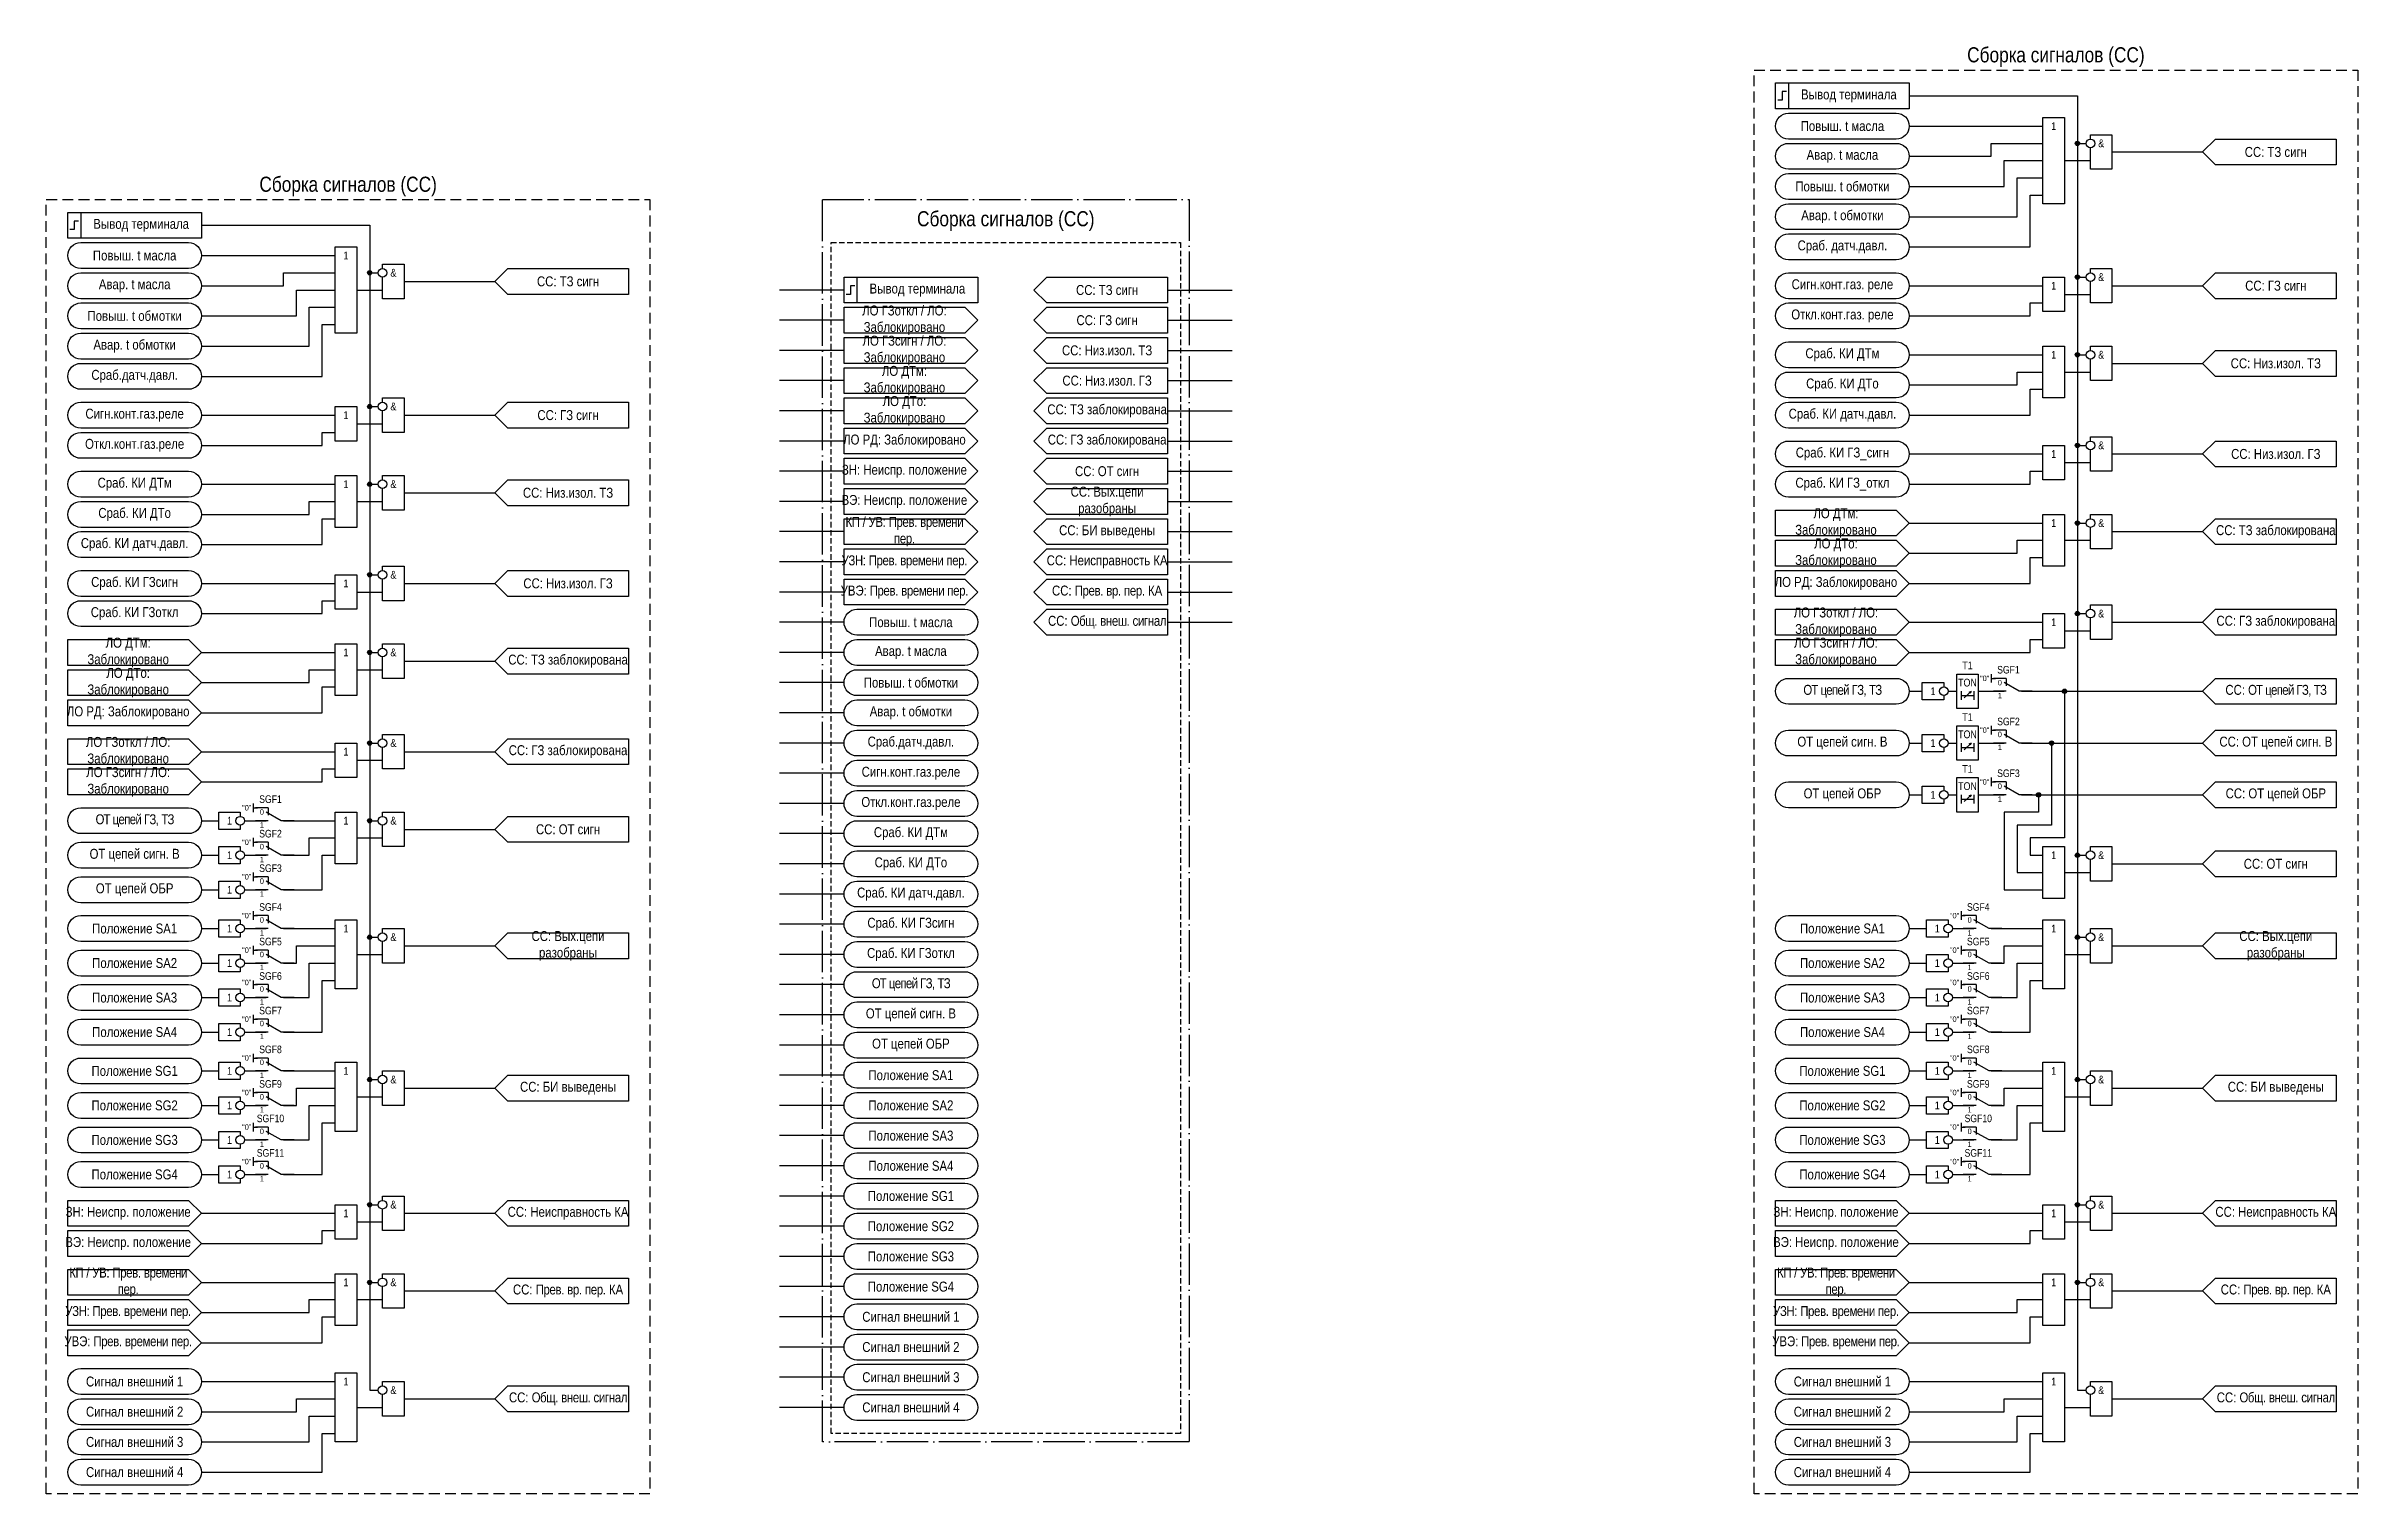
# Model space of a CAD drawing. Header units: millimetres. Extents: x -2737 to 536, y 0 to 336.
# Drawn here: x 0 to 536, y 0 to 336 of the extents above; entities that cross this region are included whole.
import ezdxf
from ezdxf.enums import TextEntityAlignment as Align

# ---------------------------------------------------------------- set-up
doc = ezdxf.new("R2010")
doc.units = ezdxf.units.MM
doc.linetypes.add('ACAD_ISO04W100', pattern=[30, 24, -3, 0, -3])
doc.linetypes.add('штриховая2', pattern=[0.375, 0.25, -0.125])
doc.layers.add('TEXT', color=7, linetype='Continuous', lineweight=25)
doc.layers.add('Основная', color=7, linetype='Continuous')
doc.styles.add('2.5_Gost_RD', font='ARIALN.TTF', dxfattribs={"height": 2.5})
doc.styles.add('3.5_Gost_RD', font='ARIALN.TTF', dxfattribs={"height": 3.5})
doc.styles.add('Вывод', font='ARIALN.TTF', dxfattribs={"height": 2.5})
doc.styles.add('Компонент', font='ARIALN.TTF', dxfattribs={"height": 3.5})

msp = doc.modelspace()

# ---------------------------------------------------------------- texts
at = {"color": 30, "ltscale": 100, "char_height": 3.5, "attachment_point": 5, "style": '3.5_Gost_RD'}
for insert, width in [((466, 333), 140), ((70, 303), 140), ((222.5, 295), 85)]:
    msp.add_mtext('Сборка сигналов (СС)', dxfattribs=dict(at, insert=insert, width=width))
at = {"ltscale": 100, "attachment_point": 5, "style": '2.5_Gost_RD'}
for s, insert, char_height, width in [('\\A1;Повыш. t масла ', (416.5, 317), 2.3, 31), ('1', (465.5, 317), 1.8, 5), ('\\A1;Авар. t масла ', (416.5, 310), 2.3, 31), ('&', (476.5, 313), 1.8, 5), ('СС: ТЗ сигн', (517, 311), 2.3, 28), ('\\A1;Повыш. t обмотки', (416.5, 303), 2.3, 31), ('\\A1;Авар. t обмотки', (416.5, 296), 2.3, 31), ('\\A1;Сраб. датч.давл.', (416.5, 289), 2.3, 31), ('\\A1;Повыш. t масла ', (20.5, 287), 2.3, 31), ('1', (69.5, 287), 1.8, 5), ('\\A1;Авар. t масла ', (20.5, 280), 2.3, 31), ('&', (80.5, 283), 1.8, 5), ('СС: ТЗ сигн', (121, 281), 2.3, 28), ('\\A1;Сигн.конт.газ. реле', (416.5, 280), 2.3, 31), ('1', (465.5, 280), 1.8, 5), ('&', (476.5, 282), 1.8, 5), ('СС: ГЗ сигн', (517, 280), 2.3, 28), ('\\A1;Повыш. t обмотки', (20.5, 273), 2.3, 31), ('\\A1;Откл.конт.газ. реле', (416.5, 273), 2.3, 31), ('\\A1;Авар. t обмотки', (20.5, 266), 2.3, 31), ('СС: Низ.изол. ТЗ', (246, 265), 2.3, 28), ('\\A1;Сраб. КИ ДТм', (416.5, 264), 2.3, 31), ('1', (465.5, 264), 1.8, 5), ('&', (476.5, 264), 1.8, 5), ('СС: Низ.изол. ТЗ', (517, 262), 2.3, 28), ('\\A1;Сраб.датч.давл.', (20.5, 259), 2.3, 31), ('СС: Низ.изол. ГЗ', (246, 258), 2.3, 28), ('\\A1;Сраб. КИ ДТо', (416.5, 257), 2.3, 31), ('&', (80.5, 252), 1.8, 5), ('СС: ТЗ заблокирована', (246, 251), 2.3, 28), ('\\A1;Сигн.конт.газ.реле', (20.5, 250), 2.3, 31), ('1', (69.5, 250), 1.8, 5), ('СС: ГЗ сигн', (121, 250), 2.3, 28), ('\\A1;Сраб. КИ датч.давл.', (416.5, 250), 2.3, 31), ('\\A1;Откл.конт.газ.реле', (20.5, 243), 2.3, 31), ('СС: ГЗ заблокирована', (246, 244), 2.3, 28), ('\\A1;Сраб. КИ ГЗ_сигн', (416.5, 241), 2.3, 31), ('1', (465.5, 241), 1.8, 5), ('&', (476.5, 243), 1.8, 5), ('СС: Низ.изол. ГЗ', (517, 241), 2.3, 28), ('СС: ОТ сигн', (246, 237), 2.3, 28), ('\\A1;Сраб. КИ ДТм', (20.5, 234), 2.3, 31), ('1', (69.5, 234), 1.8, 5), ('&', (80.5, 234), 1.8, 5), ('СС: Низ.изол. ТЗ', (121, 232), 2.3, 28), ('СС: Вых.цепи разобраны', (246, 230), 2.3, 28), ('\\A1;Сраб. КИ ГЗ_откл', (416.5, 234), 2.3, 31), ('\\A1;Сраб. КИ ДТо', (20.5, 227), 2.3, 31), ('1', (465.5, 225), 1.8, 5), ('&', (476.5, 225), 1.8, 5), ('\\A1;Сраб. КИ датч.давл.', (20.5, 220), 2.3, 31), ('СС: БИ выведены', (246, 223), 2.3, 28), ('СС: ТЗ заблокирована', (517, 223), 2.3, 28), ('СС: Неисправность КА', (246, 216), 2.3, 28), ('\\A1;Сраб. КИ ГЗсигн', (20.5, 211), 2.3, 31), ('1', (69.5, 211), 1.8, 5), ('&', (80.5, 213), 1.8, 5), ('СС: Низ.изол. ГЗ', (121, 211), 2.3, 28), ('СС: {\\T0.95;Прев. вр. пер.} КА', (246, 209), 2.3, 28), ('\\A1;Сраб. КИ ГЗоткл', (20.5, 204), 2.3, 31), ('&', (476.5, 204), 1.8, 5), ('\\A1;Повыш. t масла ', (200.5, 202), 2.3, 31), ('1', (465.5, 202), 1.8, 5), ('СС: ГЗ заблокирована', (517, 202), 2.3, 28), ('1', (69.5, 195), 1.8, 5), ('&', (80.5, 195), 1.8, 5), ('СС: ТЗ заблокирована', (121, 193), 2.3, 28), ('\\A1;Авар. t масла ', (200.5, 195), 2.3, 31), ('\\A1;Повыш. t обмотки', (200.5, 188), 2.3, 31), ('{\\T0.9;ОТ цепей ГЗ, ТЗ}', (416.5, 186), 2.3, 31), ('TON', (445.5, 188), 1.8, 5), ('T1', (445.5, 192), 1.8, 5), ('СС: {\\T0.9;ОТ цепей ГЗ, ТЗ}', (517, 186), 2.3, 28), ('\\A1;Авар. t обмотки', (200.5, 181), 2.3, 31), ('1', (437.5, 186), 1.8, 5), ('TON', (445.5, 176), 1.8, 5), ('T1', (445.5, 180), 1.8, 5), ('1', (69.5, 172), 1.8, 5), ('&', (80.5, 174), 1.8, 5), ('СС: ГЗ заблокирована', (121, 172), 2.3, 28), ('\\pt11.5;ОТ цепей сигн. В', (416.5, 174), 2.3, 31), ('1', (437.5, 174), 1.8, 5), ('\\pt11.5;СС: ОТ цепей сигн. В', (517, 174), 2.3, 28), ('T1', (445.5, 168), 1.8, 5), ('ОТ цепей ОБР', (416.5, 162), 2.3, 31), ('1', (437.5, 162), 1.8, 5), ('TON', (445.5, 164), 1.8, 5), ('СС: ОТ цепей ОБР', (517, 162), 2.3, 28), ('{\\T0.9;ОТ цепей ГЗ, ТЗ}', (20.5, 156), 2.3, 31), ('1', (42.5, 156), 1.8, 5), ('1', (69.5, 156), 1.8, 5), ('&', (80.5, 156), 1.8, 5), ('СС: ОТ сигн', (121, 154), 2.3, 28), ('\\A1;Сраб. КИ ДТм', (200.5, 153), 2.3, 31), ('\\pt11.5;ОТ цепей сигн. В', (20.5, 148), 2.3, 31), ('1', (42.5, 148), 1.8, 5), ('\\A1;Сраб. КИ ДТо', (200.5, 146), 2.3, 31), ('1', (465.5, 148), 1.8, 5), ('&', (476.5, 148), 1.8, 5), ('СС: ОТ сигн', (517, 146), 2.3, 28), ('ОТ цепей ОБР', (20.5, 140), 2.3, 31), ('1', (42.5, 140), 1.8, 5), ('\\A1;Сраб. КИ датч.давл.', (200.5, 139), 2.3, 31), ('Положение SA1', (20.5, 131), 2.3, 31), ('1', (42.5, 131), 1.8, 5), ('1', (69.5, 131), 1.8, 5), ('&', (80.5, 129), 1.8, 5), ('СС: Вых.цепи разобраны', (121, 127), 2.3, 28), ('Положение SA1', (416.5, 131), 2.3, 31), ('1', (438.5, 131), 1.8, 5), ('1', (465.5, 131), 1.8, 5), ('&', (476.5, 129), 1.8, 5), ('СС: Вых.цепи разобраны', (517, 127), 2.3, 28), ('Положение SA2', (20.5, 123), 2.3, 31), ('1', (42.5, 123), 1.8, 5), ('Положение SA2', (416.5, 123), 2.3, 31), ('1', (438.5, 123), 1.8, 5), ('{\\T0.9;ОТ цепей ГЗ, ТЗ}', (200.5, 118), 2.3, 31), ('Положение SA3', (20.5, 115), 2.3, 31), ('1', (42.5, 115), 1.8, 5), ('\\pt11.5;ОТ цепей сигн. В', (200.5, 111), 2.3, 31), ('Положение SA3', (416.5, 115), 2.3, 31), ('1', (438.5, 115), 1.8, 5), ('Положение SA4', (20.5, 107), 2.3, 31), ('1', (42.5, 107), 1.8, 5), ('Положение SA4', (416.5, 107), 2.3, 31), ('1', (438.5, 107), 1.8, 5), ('ОТ цепей ОБР', (200.5, 104), 2.3, 31), ('Положение SG1', (20.5, 98), 2.3, 31), ('1', (42.5, 98), 1.8, 5), ('1', (69.5, 98), 1.8, 5), ('&', (80.5, 96), 1.8, 5), ('Положение SA1', (200.5, 97), 2.3, 31), ('Положение SG1', (416.5, 98), 2.3, 31), ('1', (438.5, 98), 1.8, 5), ('1', (465.5, 98), 1.8, 5), ('&', (476.5, 96), 1.8, 5), ('\\pt23;Положение SG2', (20.5, 90), 2.3, 31), ('СС: БИ выведены', (121, 94), 2.3, 28), ('Положение SA2', (200.5, 90), 2.3, 31), ('\\pt23;Положение SG2', (416.5, 90), 2.3, 31), ('СС: БИ выведены', (517, 94), 2.3, 28), ('1', (42.5, 90), 1.8, 5), ('1', (438.5, 90), 1.8, 5), ('Положение SG3', (20.5, 82), 2.3, 31), ('1', (42.5, 82), 1.8, 5), ('Положение SA3', (200.5, 83), 2.3, 31), ('Положение SG3', (416.5, 82), 2.3, 31), ('1', (438.5, 82), 1.8, 5), ('Положение SG4', (20.5, 74), 2.3, 31), ('Положение SA4', (200.5, 76), 2.3, 31), ('Положение SG4', (416.5, 74), 2.3, 31), ('1', (42.5, 74), 1.8, 5), ('Положение SG1', (200.5, 69), 2.3, 31), ('1', (438.5, 74), 1.8, 5), ('1', (69.5, 65), 1.8, 5), ('&', (80.5, 67), 1.8, 5), ('СС: Неисправность КА', (121, 65), 2.3, 28), ('1', (465.5, 65), 1.8, 5), ('&', (476.5, 67), 1.8, 5), ('СС: Неисправность КА', (517, 65), 2.3, 28), ('\\pt23;Положение SG2', (200.5, 62), 2.3, 31), ('Положение SG3', (200.5, 55), 2.3, 31), ('1', (69.5, 49), 1.8, 5), ('&', (80.5, 49), 1.8, 5), ('СС: {\\T0.95;Прев. вр. пер.} КА', (121, 47), 2.3, 28), ('Положение SG4', (200.5, 48), 2.3, 31), ('1', (465.5, 49), 1.8, 5), ('&', (476.5, 49), 1.8, 5), ('СС: {\\T0.95;Прев. вр. пер.} КА', (517, 47), 2.3, 28), ('Сигнал внешний 1', (20.5, 26), 2.3, 31), ('1', (69.5, 26), 1.8, 5), ('Сигнал внешний 1', (416.5, 26), 2.3, 31), ('1', (465.5, 26), 1.8, 5), ('&', (80.5, 24), 1.8, 5), ('СС: {\\T0.95;Общ. внеш. сигнал}', (121, 22), 2.3, 28), ('&', (476.5, 24), 1.8, 5), ('СС: {\\T0.95;Общ. внеш. сигнал}', (517, 22), 2.3, 28), ('Сигнал внешний 2', (20.5, 19), 2.3, 31), ('Сигнал внешний 2', (416.5, 19), 2.3, 31), ('Сигнал внешний 3', (20.5, 12), 2.3, 31), ('Сигнал внешний 3', (416.5, 12), 2.3, 31), ('Сигнал внешний 4', (20.5, 5), 2.3, 31), ('Сигнал внешний 4', (416.5, 5), 2.3, 31)]:
    msp.add_mtext(s, dxfattribs=dict(at, insert=insert, char_height=char_height, width=width))
at = {"color": 3, "ltscale": 100, "char_height": 2.3, "attachment_point": 5, "style": '2.5_Gost_RD'}
for s, insert, width in [('СС: {\\T0.95;Общ. внеш. сигнал}', (246, 202), 28), ('\\A1;Сраб.датч.давл.', (200.5, 174), 31), ('\\A1;Сигн.конт.газ.реле', (200.5, 167), 31), ('\\A1;Откл.конт.газ.реле', (200.5, 160), 31), ('\\A1;Сраб. КИ ГЗсигн', (200.5, 132), 31), ('\\A1;Сраб. КИ ГЗоткл', (200.5, 125), 31), ('Сигнал внешний 1', (200.5, 41), 31), ('Сигнал внешний 2', (200.5, 34), 31), ('Сигнал внешний 3', (200.5, 27), 31), ('Сигнал внешний 4', (200.5, 20), 31)]:
    msp.add_mtext(s, dxfattribs=dict(at, insert=insert, width=width))
at = {"layer": 'TEXT', "ltscale": 100, "char_height": 2.3, "width": 28, "attachment_point": 5, "style": '2.5_Gost_RD'}
for s, insert in [('Вывод терминала', (418, 324)), ('Вывод терминала', (22, 294)), ('Вывод терминала', (202, 279)), ('СС: ТЗ сигн', (246, 279)), ('ЛО ГЗоткл / ЛО:\\PЗаблокировано', (199, 272)), ('ЛО ГЗсигн / ЛО:\\PЗаблокировано', (199, 265)), ('СС: ГЗ сигн', (246, 272)), ('ЛО ДТм: Заблокировано', (199, 258)), ('ЛО ДТо: Заблокировано', (199, 251)), ('ЛО РД: Заблокировано', (199, 244)), ('ЗН: Неиспр. положение', (199, 237)), ('ВЭ: Неиспр. положение', (199, 230)), ('{\\T0.95;КП / УВ: Прев. времени пер.}', (199, 223)), ('ЛО ДТм: Заблокировано', (415, 225)), ('ЛО ДТо: Заблокировано', (415, 218)), ('ЛО РД: Заблокировано', (415, 211)), ('ЛО ГЗоткл / ЛО:\\PЗаблокировано', (415, 202)), ('ЛО ДТм: Заблокировано', (19, 195)), ('ЛО ГЗсигн / ЛО:\\PЗаблокировано', (415, 195)), ('ЛО ДТо: Заблокировано', (19, 188)), ('ЛО РД: Заблокировано', (19, 181)), ('ЛО ГЗоткл / ЛО:\\PЗаблокировано', (19, 172)), ('ЛО ГЗсигн / ЛО:\\PЗаблокировано', (19, 165)), ('{\\T0.95;КП / УВ: Прев. времени пер.}', (19, 49)), ('{\\T0.95;КП / УВ: Прев. времени пер.}', (415, 49))]:
    msp.add_mtext(s, dxfattribs=dict(at, insert=insert))
at = {"layer": 'TEXT', "color": 0, "ltscale": 100, "char_height": 2.3, "width": 28, "attachment_point": 5, "style": '2.5_Gost_RD'}
for s, insert in [('{\\T0.95;\\C256;УЗН: Прев. времени пер.}', (199, 216)), ('{\\C256;УВЭ\\T0.95;: Прев. времени пер.}', (199, 209)), ('{\\C256;ЗН: Неиспр. положение}', (19, 65)), ('{\\C256;ЗН: Неиспр. положение}', (415, 65)), ('{\\C256;ВЭ: Неиспр. положение}', (19, 58)), ('{\\C256;ВЭ: Неиспр. положение}', (415, 58)), ('{\\T0.95;\\C256;УЗН: Прев. времени пер.}', (19, 42)), ('{\\T0.95;\\C256;УЗН: Прев. времени пер.}', (415, 42)), ('{\\C256;УВЭ\\T0.95;: Прев. времени пер.}', (19, 35)), ('{\\C256;УВЭ\\T0.95;: Прев. времени пер.}', (415, 35))]:
    msp.add_mtext(s, dxfattribs=dict(at, insert=insert))

# ---------------------------------------------------------------- blocks, each defined once
blk = doc.blocks.new('*U958')
at = {"layer": 'Основная', "color": 0}
blk.add_line((0, 0), (7, 4), dxfattribs=at)
at = {"layer": 'Основная', "ltscale": 0.35}
blk.add_line((6, 6), (6, 2.5), dxfattribs=at)
blk = doc.blocks.new('*U1038')
at = {"layer": 'Основная', "color": 0}
for p, q in [((-3, 6), (-9, 6)), ((-3, 0), (-9, 0)), ((9, 0), (3, 0))]:
    blk.add_line(p, q, dxfattribs=at)
at = {"layer": 'Основная', "ltscale": 0.25, "xscale": -1}
blk.add_blockref('*U958', (3, 0), dxfattribs=at)
at = {"layer": 'Основная'}
for tag, height, style, p in [('ОУ', 3.5, 'Компонент', (-2, 10)), ('В1', 2.5, 'Вывод', (-13, 6)), ('В2', 2.5, 'Вывод', (-6, 4)), ('В3', 2.5, 'Вывод', (-6, -2))]:
    blk.add_attdef(tag, text='', height=height, dxfattribs=dict(at, style=style)).set_placement(p, align=Align.MIDDLE_CENTER)
blk = doc.blocks.new('*U1039')
at = {"layer": 'Основная', "color": 0}
for p, q in [((-3, 6), (-9, 6)), ((-3, 0), (-9, 0)), ((9, 0), (3, 0))]:
    blk.add_line(p, q, dxfattribs=at)
at = {"layer": 'Основная', "ltscale": 0.25, "xscale": -1}
blk.add_blockref('*U958', (3, 0), dxfattribs=at)
at = {"layer": 'Основная'}
for tag, height, style, p in [('ОУ', 3.5, 'Компонент', (-2, 10)), ('В1', 2.5, 'Вывод', (-13, 7)), ('В2', 2.5, 'Вывод', (-6, 4)), ('В3', 2.5, 'Вывод', (-6, -2))]:
    blk.add_attdef(tag, text='', height=height, dxfattribs=dict(at, style=style)).set_placement(p, align=Align.MIDDLE_CENTER)
blk = doc.blocks.new('Точка')
at = {"ltscale": 100}
h = blk.add_hatch(color=256, dxfattribs=at)
h.dxf.hatch_style = 1
edge = h.paths.add_edge_path()
edge.add_arc((0, 0), 0.5, 0, 360)
blk.add_circle((0, 0), 0.5, dxfattribs=at)

# ---------------------------------------------------------------- linework, layer by layer
at = {"ltscale": 100}
for p, q in [((185, 279), (170, 279)), ((260, 279), (275, 279)), ((185, 272), (170, 272)), ((260, 272), (275, 272)), ((185, 265), (170, 265)), ((260, 265), (275, 265)), ((185, 258), (170, 258)), ((260, 258), (275, 258)), ((185, 251), (170, 251)), ((260, 251), (275, 251)), ((185, 244), (170, 244)), ((260, 244), (275, 244)), ((185, 237), (170, 237)), ((260, 237), (275, 237)), ((185, 230), (170, 230)), ((260, 230), (275, 230)), ((185, 223), (170, 223)), ((260, 223), (275, 223)), ((185, 216), (170, 216)), ((260, 216), (275, 216)), ((185, 209), (170, 209)), ((260, 209), (275, 209)), ((185, 202), (170, 202)), ((185, 195), (170, 195)), ((185, 188), (170, 188)), ((451, 190), (451, 188)), ((451, 189), (452, 189)), ((444.7, 184.46), (446.37, 185.95)), ((446.37, 185.95), (445.85, 185.73)), ((446.37, 185.95), (446.11, 185.48)), ((185, 181), (170, 181)), ((451, 178), (451, 176)), ((451, 177), (452, 177)), ((185, 174), (170, 174)), ((444.7, 172.46), (446.37, 173.95)), ((446.37, 173.95), (445.85, 173.73)), ((446.37, 173.95), (446.11, 173.48)), ((185, 167), (170, 167)), ((444.7, 160.46), (446.37, 161.95)), ((446.37, 161.95), (445.85, 161.73)), ((446.37, 161.95), (446.11, 161.48)), ((451, 166), (451, 164)), ((451, 165), (452, 165)), ((48, 160), (48, 158)), ((48, 159), (49, 159)), ((185, 160), (170, 160)), ((48, 152), (48, 150)), ((48, 151), (49, 151)), ((185, 153), (170, 153)), ((185, 146), (170, 146)), ((48, 144), (48, 142)), ((48, 143), (49, 143)), ((48, 135), (48, 133)), ((48, 134), (49, 134)), ((185, 139), (170, 139)), ((444, 135), (444, 133)), ((444, 134), (445, 134)), ((185, 132), (170, 132)), ((48, 127), (48, 125)), ((48, 126), (49, 126)), ((185, 125), (170, 125)), ((444, 127), (444, 125)), ((444, 126), (445, 126)), ((48, 119), (48, 117)), ((48, 118), (49, 118)), ((185, 118), (170, 118)), ((444, 119), (444, 117)), ((444, 118), (445, 118)), ((48, 111), (48, 109)), ((48, 110), (49, 110)), ((185, 111), (170, 111)), ((444, 111), (444, 109)), ((444, 110), (445, 110)), ((48, 102), (48, 100)), ((185, 104), (170, 104)), ((444, 102), (444, 100)), ((48, 101), (49, 101)), ((185, 97), (170, 97)), ((444, 101), (445, 101)), ((48, 94), (48, 92)), ((48, 93), (49, 93)), ((444, 94), (444, 92)), ((444, 93), (445, 93)), ((48, 86), (48, 84)), ((185, 90), (170, 90)), ((444, 86), (444, 84)), ((48, 85), (49, 85)), ((185, 83), (170, 83)), ((444, 85), (445, 85)), ((48, 78), (48, 76)), ((48, 77), (49, 77)), ((185, 76), (170, 76)), ((444, 78), (444, 76)), ((444, 77), (445, 77)), ((185, 69), (170, 69)), ((185, 62), (170, 62)), ((185, 55), (170, 55)), ((185, 48), (170, 48))]:
    msp.add_line(p, q, dxfattribs=at)
at = {"color": 3, "ltscale": 100}
for p, q in [((260, 202), (275, 202)), ((185, 41), (170, 41)), ((185, 34), (170, 34)), ((185, 27), (170, 27)), ((185, 20), (170, 20))]:
    msp.add_line(p, q, dxfattribs=at)
at = {"linetype": 'штриховая2', "ltscale": 10}
for points in [[(396, 330), (536, 330), (536, 0), (396, 0)], [(0, 300), (140, 300), (140, 0), (0, 0)]]:
    msp.add_lwpolyline(points, close=True, dxfattribs=at)
at = {"ltscale": 100}
for points in [[(401, 327), (404, 327), (404, 321), (401, 321)], [(401, 327), (432, 327), (432, 321), (401, 321)], [(463, 319), (468, 319), (468, 299), (463, 299)], [(5, 297), (8, 297), (8, 291), (5, 291)], [(5, 297), (36, 297), (36, 291), (5, 291)], [(67, 289), (72, 289), (72, 269), (67, 269)], [(185, 282), (188, 282), (188, 276), (185, 276)], [(185, 282), (216, 282), (216, 276), (185, 276)], [(463, 282), (468, 282), (468, 274), (463, 274)], [(463, 266), (468, 266), (468, 254), (463, 254)], [(67, 252), (72, 252), (72, 244), (67, 244)], [(463, 243), (468, 243), (468, 235), (463, 235)], [(67, 236), (72, 236), (72, 224), (67, 224)], [(463, 227), (468, 227), (468, 215), (463, 215)], [(67, 213), (72, 213), (72, 205), (67, 205)], [(463, 204), (468, 204), (468, 196), (463, 196)], [(67, 197), (72, 197), (72, 185), (67, 185)], [(443, 190), (448, 190), (448, 182), (443, 182)], [(443, 178), (448, 178), (448, 170), (443, 170)], [(67, 174), (72, 174), (72, 166), (67, 166)], [(443, 166), (448, 166), (448, 158), (443, 158)], [(67, 158), (72, 158), (72, 146), (67, 146)], [(463, 150), (468, 150), (468, 138), (463, 138)], [(67, 133), (72, 133), (72, 117), (67, 117)], [(463, 133), (468, 133), (468, 117), (463, 117)], [(67, 100), (72, 100), (72, 84), (67, 84)], [(463, 100), (468, 100), (468, 84), (463, 84)], [(67, 67), (72, 67), (72, 59), (67, 59)], [(463, 67), (468, 67), (468, 59), (463, 59)], [(67, 51), (72, 51), (72, 39), (67, 39)], [(463, 51), (468, 51), (468, 39), (463, 39)], [(67, 28), (72, 28), (72, 12), (67, 12)], [(463, 28), (468, 28), (468, 12), (463, 12)]]:
    msp.add_lwpolyline(points, close=True, dxfattribs=at)
at = {"lineweight": 30, "ltscale": 100}
for points in [[(403.5, 325), (402.5, 325), (402.5, 323), (401.5, 323)], [(7.5, 295), (6.5, 295), (6.5, 293), (5.5, 293)], [(187.5, 280), (186.5, 280), (186.5, 278), (185.5, 278)]]:
    msp.add_lwpolyline(points, dxfattribs=at)
at = {"ltscale": 100}
for points in [[(432, 324), (471, 324), (471, 24), (473, 24)], [(432, 324), (471, 324), (471, 313), (473, 313)], [(432, 324), (471, 324), (471, 282), (473, 282)], [(432, 324), (471, 324), (471, 264), (473, 264)], [(432, 324), (471, 324), (471, 243), (473, 243)], [(432, 324), (471, 324), (471, 225), (473, 225)], [(432, 324), (471, 324), (471, 204), (473, 204)], [(432, 324), (471, 324), (471, 148), (473, 148)], [(432, 324), (471, 324), (471, 129), (473, 129)], [(432, 324), (471, 324), (471, 96), (473, 96)], [(432, 324), (471, 324), (471, 67), (473, 67)], [(432, 324), (471, 324), (471, 49), (473, 49)], [(432, 317), (463, 317)], [(432, 310), (451, 310), (451, 313), (463, 313)], [(474, 314), (474, 315), (479, 315), (479, 307), (474, 307), (474, 312)], [(479, 311), (500, 311)], [(500, 311), (503, 314), (531, 314), (531, 308), (503, 308), (500, 311)], [(432, 303), (454, 303), (454, 309), (463, 309)], [(468, 309), (474, 309)], [(432, 296), (457, 296), (457, 305), (463, 305)], [(432, 289), (460, 289), (460, 301), (463, 301)], [(36, 294), (75, 294), (75, 283), (77, 283)], [(36, 294), (75, 294), (75, 252), (77, 252)], [(36, 294), (75, 294), (75, 234), (77, 234)], [(36, 294), (75, 294), (75, 213), (77, 213)], [(36, 294), (75, 294), (75, 195), (77, 195)], [(36, 294), (75, 294), (75, 174), (77, 174)], [(36, 294), (75, 294), (75, 156), (77, 156)], [(36, 294), (75, 294), (75, 129), (77, 129)], [(36, 294), (75, 294), (75, 96), (77, 96)], [(36, 294), (75, 294), (75, 67), (77, 67)], [(36, 294), (75, 294), (75, 49), (77, 49)], [(36, 294), (75, 294), (75, 24), (77, 24)], [(36, 287), (67, 287)], [(78, 284), (78, 285), (83, 285), (83, 277), (78, 277), (78, 282)], [(36, 280), (55, 280), (55, 283), (67, 283)], [(36, 273), (58, 273), (58, 279), (67, 279)], [(72, 279), (78, 279)], [(83, 281), (104, 281)], [(104, 281), (107, 284), (135, 284), (135, 278), (107, 278), (104, 281)], [(229, 279), (232, 282), (260, 282), (260, 276), (232, 276), (229, 279)], [(432, 280), (463, 280)], [(474, 283), (474, 284), (479, 284), (479, 276), (474, 276), (474, 281)], [(479, 280), (500, 280)], [(500, 280), (503, 283), (531, 283), (531, 277), (503, 277), (500, 280)], [(36, 266), (61, 266), (61, 275), (67, 275)], [(185, 275), (213, 275), (216, 272), (213, 269), (185, 269), (185, 275)], [(229, 272), (232, 275), (260, 275), (260, 269), (232, 269), (229, 272)], [(432, 273), (460, 273), (460, 276), (463, 276)], [(468, 278), (474, 278)], [(36, 259), (64, 259), (64, 271), (67, 271)], [(185, 268), (213, 268), (216, 265), (213, 262), (185, 262), (185, 268)], [(229, 265), (232, 268), (260, 268), (260, 262), (232, 262), (229, 265)], [(432, 264), (463, 264)], [(474, 265), (474, 266), (479, 266), (479, 258), (474, 258), (474, 263)], [(500, 262), (503, 265), (531, 265), (531, 259), (503, 259), (500, 262)], [(185, 261), (213, 261), (216, 258), (213, 255), (185, 255), (185, 261)], [(229, 258), (232, 261), (260, 261), (260, 255), (232, 255), (229, 258)], [(432, 257), (457, 257), (457, 260), (463, 260)], [(468, 260), (474, 260)], [(479, 262), (500, 262)], [(78, 253), (78, 254), (83, 254), (83, 246), (78, 246), (78, 251)], [(104, 250), (107, 253), (135, 253), (135, 247), (107, 247), (104, 250)], [(185, 254), (213, 254), (216, 251), (213, 248), (185, 248), (185, 254)], [(229, 251), (232, 254), (260, 254), (260, 248), (232, 248), (229, 251)], [(432, 250), (460, 250), (460, 256), (463, 256)], [(36, 250), (67, 250)], [(72, 248), (78, 248)], [(83, 250), (104, 250)], [(185, 247), (213, 247), (216, 244), (213, 241), (185, 241), (185, 247)], [(229, 244), (232, 247), (260, 247), (260, 241), (232, 241), (229, 244)], [(36, 243), (64, 243), (64, 246), (67, 246)], [(474, 244), (474, 245), (479, 245), (479, 237), (474, 237), (474, 242)], [(500, 241), (503, 244), (531, 244), (531, 238), (503, 238), (500, 241)], [(78, 235), (78, 236), (83, 236), (83, 228), (78, 228), (78, 233)], [(185, 240), (213, 240), (216, 237), (213, 234), (185, 234), (185, 240)], [(229, 237), (232, 240), (260, 240), (260, 234), (232, 234), (229, 237)], [(432, 241), (463, 241)], [(432, 234), (460, 234), (460, 237), (463, 237)], [(468, 239), (474, 239)], [(479, 241), (500, 241)], [(36, 234), (67, 234)], [(83, 232), (104, 232)], [(104, 232), (107, 235), (135, 235), (135, 229), (107, 229), (104, 232)], [(185, 233), (213, 233), (216, 230), (213, 227), (185, 227), (185, 233)], [(229, 230), (232, 233), (260, 233), (260, 227), (232, 227), (229, 230)], [(36, 227), (61, 227), (61, 230), (67, 230)], [(36, 220), (64, 220), (64, 226), (67, 226)], [(72, 230), (78, 230)], [(185, 226), (213, 226), (216, 223), (213, 220), (185, 220), (185, 226)], [(229, 223), (232, 226), (260, 226), (260, 220), (232, 220), (229, 223)], [(401, 228), (429, 228), (432, 225), (429, 222), (401, 222), (401, 228)], [(474, 226), (474, 227), (479, 227), (479, 219), (474, 219), (474, 224)], [(500, 223), (503, 226), (531, 226), (531, 220), (503, 220), (500, 223)], [(401, 221), (429, 221), (432, 218), (429, 215), (401, 215), (401, 221)], [(432, 225), (463, 225)], [(432, 218), (457, 218), (457, 221), (463, 221)], [(468, 221), (474, 221)], [(479, 223), (500, 223)], [(78, 214), (78, 215), (83, 215), (83, 207), (78, 207), (78, 212)], [(185, 219), (213, 219), (216, 216), (213, 213), (185, 213), (185, 219)], [(229, 216), (232, 219), (260, 219), (260, 213), (232, 213), (229, 216)], [(432, 211), (460, 211), (460, 217), (463, 217)], [(36, 211), (67, 211)], [(83, 211), (104, 211)], [(104, 211), (107, 214), (135, 214), (135, 208), (107, 208), (104, 211)], [(185, 212), (213, 212), (216, 209), (213, 206), (185, 206), (185, 212)], [(229, 209), (232, 212), (260, 212), (260, 206), (232, 206), (229, 209)], [(401, 214), (429, 214), (432, 211), (429, 208), (401, 208), (401, 214)], [(36, 204), (64, 204), (64, 207), (67, 207)], [(72, 209), (78, 209)], [(401, 205), (429, 205), (432, 202), (429, 199), (401, 199), (401, 205)], [(474, 205), (474, 206), (479, 206), (479, 198), (474, 198), (474, 203)], [(500, 202), (503, 205), (531, 205), (531, 199), (503, 199), (500, 202)], [(432, 202), (463, 202)], [(468, 200), (474, 200)], [(479, 202), (500, 202)], [(5, 198), (33, 198), (36, 195), (33, 192), (5, 192), (5, 198)], [(36, 195), (67, 195)], [(78, 196), (78, 197), (83, 197), (83, 189), (78, 189), (78, 194)], [(83, 193), (104, 193)], [(104, 193), (107, 196), (135, 196), (135, 190), (107, 190), (104, 193)], [(401, 198), (429, 198), (432, 195), (429, 192), (401, 192), (401, 198)], [(432, 195), (460, 195), (460, 198), (463, 198)], [(5, 191), (33, 191), (36, 188), (33, 185), (5, 185), (5, 191)], [(36, 188), (61, 188), (61, 191), (67, 191)], [(72, 191), (78, 191)], [(440, 185), (440, 184), (435, 184), (435, 188), (440, 188), (440, 187)], [(500, 186), (503, 189), (531, 189), (531, 183), (503, 183), (500, 186)], [(5, 184), (33, 184), (36, 181), (33, 178), (5, 178), (5, 184)], [(36, 181), (64, 181), (64, 187), (67, 187)], [(432, 186), (435, 186)], [(441, 186), (443, 186)], [(444, 186), (444, 184)], [(444, 185), (447, 185)], [(447, 186), (447, 184)], [(448, 186), (454, 186)], [(458, 186), (500, 186)], [(458, 186), (468, 186), (468, 152), (460, 152), (460, 148), (463, 148)], [(500, 174), (503, 177), (531, 177), (531, 171), (503, 171), (500, 174)], [(5, 175), (33, 175), (36, 172), (33, 169), (5, 169), (5, 175)], [(36, 172), (67, 172)], [(78, 175), (78, 176), (83, 176), (83, 168), (78, 168), (78, 173)], [(83, 172), (104, 172)], [(104, 172), (107, 175), (135, 175), (135, 169), (107, 169), (104, 172)], [(432, 174), (435, 174)], [(440, 173), (440, 172), (435, 172), (435, 176), (440, 176), (440, 175)], [(441, 174), (443, 174)], [(444, 174), (444, 172)], [(444, 173), (447, 173)], [(447, 174), (447, 172)], [(448, 174), (454, 174)], [(458, 174), (465, 174), (465, 155), (457, 155), (457, 144), (463, 144)], [(458, 174), (500, 174)], [(5, 168), (33, 168), (36, 165), (33, 162), (5, 162), (5, 168)], [(36, 165), (64, 165), (64, 168), (67, 168)], [(72, 170), (78, 170)], [(432, 162), (435, 162)], [(440, 161), (440, 160), (435, 160), (435, 164), (440, 164), (440, 163)], [(441, 162), (443, 162)], [(444, 162), (444, 160)], [(444, 161), (447, 161)], [(447, 162), (447, 160)], [(448, 162), (454, 162)], [(458, 162), (462, 162), (462, 158), (454, 158), (454, 140), (463, 140)], [(458, 162), (500, 162)], [(500, 162), (503, 165), (531, 165), (531, 159), (503, 159), (500, 162)], [(36, 156), (40, 156)], [(45, 155), (45, 154), (40, 154), (40, 158), (45, 158), (45, 157)], [(46, 156), (51, 156)], [(55, 156), (67, 156)], [(78, 157), (78, 158), (83, 158), (83, 150), (78, 150), (78, 155)], [(104, 154), (107, 157), (135, 157), (135, 151), (107, 151), (104, 154)], [(55, 148), (61, 148), (61, 152), (67, 152)], [(72, 152), (78, 152)], [(83, 154), (104, 154)], [(36, 148), (40, 148)], [(45, 147), (45, 146), (40, 146), (40, 150), (45, 150), (45, 149)], [(46, 148), (51, 148)], [(55, 140), (64, 140), (64, 148), (67, 148)], [(474, 149), (474, 150), (479, 150), (479, 142), (474, 142), (474, 147)], [(479, 146), (500, 146)], [(500, 146), (503, 149), (531, 149), (531, 143), (503, 143), (500, 146)], [(36, 140), (40, 140)], [(45, 139), (45, 138), (40, 138), (40, 142), (45, 142), (45, 141)], [(46, 140), (51, 140)], [(468, 144), (474, 144)], [(36, 131), (40, 131)], [(45, 130), (45, 129), (40, 129), (40, 133), (45, 133), (45, 132)], [(46, 131), (51, 131)], [(55, 131), (67, 131)], [(78, 130), (78, 131), (83, 131), (83, 123), (78, 123), (78, 128)], [(104, 127), (107, 130), (135, 130), (135, 124), (107, 124), (104, 127)], [(432, 131), (436, 131)], [(441, 130), (441, 129), (436, 129), (436, 133), (441, 133), (441, 132)], [(442, 131), (447, 131)], [(451, 131), (463, 131)], [(474, 130), (474, 131), (479, 131), (479, 123), (474, 123), (474, 128)], [(500, 127), (503, 130), (531, 130), (531, 124), (503, 124), (500, 127)], [(45, 122), (45, 121), (40, 121), (40, 125), (45, 125), (45, 124)], [(55, 123), (58, 123), (58, 127), (67, 127)], [(72, 125), (78, 125)], [(83, 127), (104, 127)], [(441, 122), (441, 121), (436, 121), (436, 125), (441, 125), (441, 124)], [(451, 123), (454, 123), (454, 127), (463, 127)], [(468, 125), (474, 125)], [(479, 127), (500, 127)], [(36, 123), (40, 123)], [(46, 123), (51, 123)], [(55, 115), (61, 115), (61, 123), (67, 123)], [(55, 107), (64, 107), (64, 119), (67, 119)], [(432, 123), (436, 123)], [(442, 123), (447, 123)], [(451, 115), (457, 115), (457, 123), (463, 123)], [(451, 107), (460, 107), (460, 119), (463, 119)], [(36, 115), (40, 115)], [(45, 114), (45, 113), (40, 113), (40, 117), (45, 117), (45, 116)], [(46, 115), (51, 115)], [(432, 115), (436, 115)], [(441, 114), (441, 113), (436, 113), (436, 117), (441, 117), (441, 116)], [(442, 115), (447, 115)], [(45, 106), (45, 105), (40, 105), (40, 109), (45, 109), (45, 108)], [(441, 106), (441, 105), (436, 105), (436, 109), (441, 109), (441, 108)], [(36, 107), (40, 107)], [(46, 107), (51, 107)], [(432, 107), (436, 107)], [(442, 107), (447, 107)], [(36, 98), (40, 98)], [(45, 97), (45, 96), (40, 96), (40, 100), (45, 100), (45, 99)], [(46, 98), (51, 98)], [(55, 98), (67, 98)], [(78, 97), (78, 98), (83, 98), (83, 90), (78, 90), (78, 95)], [(104, 94), (107, 97), (135, 97), (135, 91), (107, 91), (104, 94)], [(432, 98), (436, 98)], [(441, 97), (441, 96), (436, 96), (436, 100), (441, 100), (441, 99)], [(442, 98), (447, 98)], [(451, 98), (463, 98)], [(474, 97), (474, 98), (479, 98), (479, 90), (474, 90), (474, 95)], [(500, 94), (503, 97), (531, 97), (531, 91), (503, 91), (500, 94)], [(45, 89), (45, 88), (40, 88), (40, 92), (45, 92), (45, 91)], [(55, 90), (58, 90), (58, 94), (67, 94)], [(72, 92), (78, 92)], [(83, 94), (104, 94)], [(441, 89), (441, 88), (436, 88), (436, 92), (441, 92), (441, 91)], [(451, 90), (454, 90), (454, 94), (463, 94)], [(468, 92), (474, 92)], [(479, 94), (500, 94)], [(36, 90), (40, 90)], [(46, 90), (51, 90)], [(55, 82), (61, 82), (61, 90), (67, 90)], [(55, 74), (64, 74), (64, 86), (67, 86)], [(432, 90), (436, 90)], [(442, 90), (447, 90)], [(451, 82), (457, 82), (457, 90), (463, 90)], [(451, 74), (460, 74), (460, 86), (463, 86)], [(36, 82), (40, 82)], [(45, 81), (45, 80), (40, 80), (40, 84), (45, 84), (45, 83)], [(46, 82), (51, 82)], [(432, 82), (436, 82)], [(441, 81), (441, 80), (436, 80), (436, 84), (441, 84), (441, 83)], [(442, 82), (447, 82)], [(45, 73), (45, 72), (40, 72), (40, 76), (45, 76), (45, 75)], [(441, 73), (441, 72), (436, 72), (436, 76), (441, 76), (441, 75)], [(36, 74), (40, 74)], [(46, 74), (51, 74)], [(432, 74), (436, 74)], [(442, 74), (447, 74)], [(5, 68), (33, 68), (36, 65), (33, 62), (5, 62), (5, 68)], [(36, 65), (67, 65)], [(78, 68), (78, 69), (83, 69), (83, 61), (78, 61), (78, 66)], [(83, 65), (104, 65)], [(104, 65), (107, 68), (135, 68), (135, 62), (107, 62), (104, 65)], [(401, 68), (429, 68), (432, 65), (429, 62), (401, 62), (401, 68)], [(432, 65), (463, 65)], [(474, 68), (474, 69), (479, 69), (479, 61), (474, 61), (474, 66)], [(479, 65), (500, 65)], [(500, 65), (503, 68), (531, 68), (531, 62), (503, 62), (500, 65)], [(5, 61), (33, 61), (36, 58), (33, 55), (5, 55), (5, 61)], [(36, 58), (64, 58), (64, 61), (67, 61)], [(72, 63), (78, 63)], [(401, 61), (429, 61), (432, 58), (429, 55), (401, 55), (401, 61)], [(432, 58), (460, 58), (460, 61), (463, 61)], [(468, 63), (474, 63)], [(5, 52), (33, 52), (36, 49), (33, 46), (5, 46), (5, 52)], [(36, 49), (67, 49)], [(78, 50), (78, 51), (83, 51), (83, 43), (78, 43), (78, 48)], [(104, 47), (107, 50), (135, 50), (135, 44), (107, 44), (104, 47)], [(401, 52), (429, 52), (432, 49), (429, 46), (401, 46), (401, 52)], [(432, 49), (463, 49)], [(474, 50), (474, 51), (479, 51), (479, 43), (474, 43), (474, 48)], [(500, 47), (503, 50), (531, 50), (531, 44), (503, 44), (500, 47)], [(5, 45), (33, 45), (36, 42), (33, 39), (5, 39), (5, 45)], [(36, 42), (61, 42), (61, 45), (67, 45)], [(72, 45), (78, 45)], [(83, 47), (104, 47)], [(401, 45), (429, 45), (432, 42), (429, 39), (401, 39), (401, 45)], [(432, 42), (457, 42), (457, 45), (463, 45)], [(468, 45), (474, 45)], [(479, 47), (500, 47)], [(5, 38), (33, 38), (36, 35), (33, 32), (5, 32), (5, 38)], [(36, 35), (64, 35), (64, 41), (67, 41)], [(401, 38), (429, 38), (432, 35), (429, 32), (401, 32), (401, 38)], [(432, 35), (460, 35), (460, 41), (463, 41)], [(36, 26), (67, 26)], [(36, 19), (58, 19), (58, 22), (67, 22)], [(78, 25), (78, 26), (83, 26), (83, 18), (78, 18), (78, 23)], [(83, 22), (104, 22)], [(104, 22), (107, 25), (135, 25), (135, 19), (107, 19), (104, 22)], [(432, 26), (463, 26)], [(432, 19), (454, 19), (454, 22), (463, 22)], [(474, 25), (474, 26), (479, 26), (479, 18), (474, 18), (474, 23)], [(479, 22), (500, 22)], [(500, 22), (503, 25), (531, 25), (531, 19), (503, 19), (500, 22)], [(36, 12), (61, 12), (61, 18), (67, 18)], [(72, 20), (78, 20)], [(432, 12), (457, 12), (457, 18), (463, 18)], [(468, 20), (474, 20)], [(36, 5), (64, 5), (64, 14), (67, 14)], [(432, 5), (460, 5), (460, 14), (463, 14)]]:
    msp.add_lwpolyline(points, dxfattribs=at)
for points in [[(404, 314, -1), (404, 320), (429, 320, -1), (429, 314)], [(404, 307, -1), (404, 313), (429, 313, -1), (429, 307)], [(404, 300, -1), (404, 306), (429, 306, -1), (429, 300)], [(404, 293, -1), (404, 299), (429, 299, -1), (429, 293)], [(8, 284, -1), (8, 290), (33, 290, -1), (33, 284)], [(404, 286, -1), (404, 292), (429, 292, -1), (429, 286)], [(8, 277, -1), (8, 283), (33, 283, -1), (33, 277)], [(404, 277, -1), (404, 283), (429, 283, -1), (429, 277)], [(8, 270, -1), (8, 276), (33, 276, -1), (33, 270)], [(404, 270, -1), (404, 276), (429, 276, -1), (429, 270)], [(8, 263, -1), (8, 269), (33, 269, -1), (33, 263)], [(404, 261, -1), (404, 267), (429, 267, -1), (429, 261)], [(8, 256, -1), (8, 262), (33, 262, -1), (33, 256)], [(404, 254, -1), (404, 260), (429, 260, -1), (429, 254)], [(8, 247, -1), (8, 253), (33, 253, -1), (33, 247)], [(404, 247, -1), (404, 253), (429, 253, -1), (429, 247)], [(8, 240, -1), (8, 246), (33, 246, -1), (33, 240)], [(404, 238, -1), (404, 244), (429, 244, -1), (429, 238)], [(8, 231, -1), (8, 237), (33, 237, -1), (33, 231)], [(404, 231, -1), (404, 237), (429, 237, -1), (429, 231)], [(8, 224, -1), (8, 230), (33, 230, -1), (33, 224)], [(8, 217, -1), (8, 223), (33, 223, -1), (33, 217)], [(8, 208, -1), (8, 214), (33, 214, -1), (33, 208)], [(8, 201, -1), (8, 207), (33, 207, -1), (33, 201)], [(188, 199, -1), (188, 205), (213, 205, -1), (213, 199)], [(188, 192, -1), (188, 198), (213, 198, -1), (213, 192)], [(188, 185, -1), (188, 191), (213, 191, -1), (213, 185)], [(404, 183, -1), (404, 189), (429, 189, -1), (429, 183)], [(188, 178, -1), (188, 184), (213, 184, -1), (213, 178)], [(188, 171, -1), (188, 177), (213, 177, -1), (213, 171)], [(404, 171, -1), (404, 177), (429, 177, -1), (429, 171)], [(188, 164, -1), (188, 170), (213, 170, -1), (213, 164)], [(188, 157, -1), (188, 163), (213, 163, -1), (213, 157)], [(404, 159, -1), (404, 165), (429, 165, -1), (429, 159)], [(8, 153, -1), (8, 159), (33, 159, -1), (33, 153)], [(188, 150, -1), (188, 156), (213, 156, -1), (213, 150)], [(8, 145, -1), (8, 151), (33, 151, -1), (33, 145)], [(188, 143, -1), (188, 149), (213, 149, -1), (213, 143)], [(8, 137, -1), (8, 143), (33, 143, -1), (33, 137)], [(188, 136, -1), (188, 142), (213, 142, -1), (213, 136)], [(8, 128, -1), (8, 134), (33, 134, -1), (33, 128)], [(188, 129, -1), (188, 135), (213, 135, -1), (213, 129)], [(404, 128, -1), (404, 134), (429, 134, -1), (429, 128)], [(8, 120, -1), (8, 126), (33, 126, -1), (33, 120)], [(188, 122, -1), (188, 128), (213, 128, -1), (213, 122)], [(404, 120, -1), (404, 126), (429, 126, -1), (429, 120)], [(8, 112, -1), (8, 118), (33, 118, -1), (33, 112)], [(188, 115, -1), (188, 121), (213, 121, -1), (213, 115)], [(404, 112, -1), (404, 118), (429, 118, -1), (429, 112)], [(188, 108, -1), (188, 114), (213, 114, -1), (213, 108)], [(8, 104, -1), (8, 110), (33, 110, -1), (33, 104)], [(404, 104, -1), (404, 110), (429, 110, -1), (429, 104)], [(188, 101, -1), (188, 107), (213, 107, -1), (213, 101)], [(8, 95, -1), (8, 101), (33, 101, -1), (33, 95)], [(188, 94, -1), (188, 100), (213, 100, -1), (213, 94)], [(404, 95, -1), (404, 101), (429, 101, -1), (429, 95)], [(8, 87, -1), (8, 93), (33, 93, -1), (33, 87)], [(188, 87, -1), (188, 93), (213, 93, -1), (213, 87)], [(404, 87, -1), (404, 93), (429, 93, -1), (429, 87)], [(188, 80, -1), (188, 86), (213, 86, -1), (213, 80)], [(8, 79, -1), (8, 85), (33, 85, -1), (33, 79)], [(404, 79, -1), (404, 85), (429, 85, -1), (429, 79)], [(8, 71, -1), (8, 77), (33, 77, -1), (33, 71)], [(188, 73, -1), (188, 79), (213, 79, -1), (213, 73)], [(404, 71, -1), (404, 77), (429, 77, -1), (429, 71)], [(188, 66, -1), (188, 72), (213, 72, -1), (213, 66)], [(188, 59, -1), (188, 65), (213, 65, -1), (213, 59)], [(188, 52, -1), (188, 58), (213, 58, -1), (213, 52)], [(188, 45, -1), (188, 51), (213, 51, -1), (213, 45)], [(8, 23, -1), (8, 29), (33, 29, -1), (33, 23)], [(404, 23, -1), (404, 29), (429, 29, -1), (429, 23)], [(8, 16, -1), (8, 22), (33, 22, -1), (33, 16)], [(404, 16, -1), (404, 22), (429, 22, -1), (429, 16)], [(8, 9, -1), (8, 15), (33, 15, -1), (33, 9)], [(404, 9, -1), (404, 15), (429, 15, -1), (429, 9)], [(8, 2, -1), (8, 8), (33, 8, -1), (33, 2)], [(404, 2, -1), (404, 8), (429, 8, -1), (429, 2)]]:
    msp.add_lwpolyline(points, format="xyb", close=True, dxfattribs=at)
at = {"color": 251, "linetype": 'ACAD_ISO04W100', "lineweight": 30, "ltscale": 0.4, "true_color": 0x58595b}
msp.add_lwpolyline([(180, 300), (265, 300), (265, 12), (180, 12)], close=True, dxfattribs=at)
at = {"linetype": 'штриховая2', "ltscale": 5}
msp.add_lwpolyline([(182, 290), (263, 290), (263, 14), (182, 14)], close=True, dxfattribs=at)
at = {"color": 3, "ltscale": 100}
msp.add_lwpolyline([(229, 202), (232, 205), (260, 205), (260, 199), (232, 199), (229, 202)], dxfattribs=at)
for points in [[(188, 38, -1), (188, 44), (213, 44, -1), (213, 38)], [(188, 31, -1), (188, 37), (213, 37, -1), (213, 31)], [(188, 24, -1), (188, 30), (213, 30, -1), (213, 24)], [(188, 17, -1), (188, 23), (213, 23, -1), (213, 17)]]:
    msp.add_lwpolyline(points, format="xyb", close=True, dxfattribs=at)
at = {"ltscale": 100}
for centre in [(474, 313), (78, 283), (474, 282), (474, 264), (78, 252), (474, 243), (78, 234), (474, 225), (78, 213), (474, 204), (78, 195), (440, 186), (78, 174), (440, 174), (440, 162), (45, 156), (78, 156), (45, 148), (474, 148), (45, 140), (45, 131), (78, 129), (441, 131), (474, 129), (45, 123), (441, 123), (45, 115), (441, 115), (45, 107), (441, 107), (45, 98), (78, 96), (441, 98), (474, 96), (45, 90), (441, 90), (45, 82), (441, 82), (45, 74), (441, 74), (78, 67), (474, 67), (78, 49), (474, 49), (78, 24), (474, 24)]:
    msp.add_circle(centre, 1, dxfattribs=at)

# ---------------------------------------------------------------- block references
for p in [(471, 313), (75, 283), (471, 282), (471, 264), (75, 252), (471, 243), (75, 234), (471, 225), (75, 213), (471, 204), (75, 195), (468, 186), (75, 174), (465, 174), (462, 162), (75, 156), (471, 148), (75, 129), (471, 129), (75, 96), (471, 96), (75, 67), (471, 67), (75, 49), (471, 49)]:
    msp.add_blockref('Точка', p, dxfattribs=at)
at = {"layer": 'Основная', "ltscale": 0.25, "xscale": 0.5, "yscale": 0.5, "zscale": 0.5}
for name, p, values in [('*U1038', (456, 186), {'ОУ': 'SGF1', 'В1': '"0"', 'В2': '0', 'В3': '1'}), ('*U1038', (456, 174), {'ОУ': 'SGF2', 'В1': '"0"', 'В2': '0', 'В3': '1'}), ('*U1038', (456, 162), {'ОУ': 'SGF3', 'В1': '"0"', 'В2': '0', 'В3': '1'}), ('*U1038', (53, 156), {'ОУ': 'SGF1', 'В1': '"0"', 'В2': '0', 'В3': '1'}), ('*U1038', (53, 148), {'ОУ': 'SGF2', 'В1': '"0"', 'В2': '0', 'В3': '1'}), ('*U1038', (53, 140), {'ОУ': 'SGF3', 'В1': '"0"', 'В2': '0', 'В3': '1'}), ('*U1038', (53, 131), {'ОУ': 'SGF4', 'В1': '"0"', 'В2': '0', 'В3': '1'}), ('*U1038', (449, 131), {'ОУ': 'SGF4', 'В1': '"0"', 'В2': '0', 'В3': '1'}), ('*U1038', (53, 123), {'ОУ': 'SGF5', 'В1': '"0"', 'В2': '0', 'В3': '1'}), ('*U1038', (449, 123), {'ОУ': 'SGF5', 'В1': '"0"', 'В2': '0', 'В3': '1'}), ('*U1039', (53, 115), {'ОУ': 'SGF6', 'В1': '"0"', 'В2': '0', 'В3': '1'}), ('*U1039', (449, 115), {'ОУ': 'SGF6', 'В1': '"0"', 'В2': '0', 'В3': '1'}), ('*U1038', (53, 107), {'ОУ': 'SGF7', 'В1': '"0"', 'В2': '0', 'В3': '1'}), ('*U1038', (449, 107), {'ОУ': 'SGF7', 'В1': '"0"', 'В2': '0', 'В3': '1'}), ('*U1038', (53, 98), {'ОУ': 'SGF8', 'В1': '"0"', 'В2': '0', 'В3': '1'}), ('*U1038', (449, 98), {'ОУ': 'SGF8', 'В1': '"0"', 'В2': '0', 'В3': '1'}), ('*U1038', (53, 90), {'ОУ': 'SGF9', 'В1': '"0"', 'В2': '0', 'В3': '1'}), ('*U1038', (449, 90), {'ОУ': 'SGF9', 'В1': '"0"', 'В2': '0', 'В3': '1'}), ('*U1038', (53, 82), {'ОУ': 'SGF10', 'В1': '"0"', 'В2': '0', 'В3': '1'}), ('*U1038', (449, 82), {'ОУ': 'SGF10', 'В1': '"0"', 'В2': '0', 'В3': '1'}), ('*U1038', (53, 74), {'ОУ': 'SGF11', 'В1': '"0"', 'В2': '0', 'В3': '1'}), ('*U1038', (449, 74), {'ОУ': 'SGF11', 'В1': '"0"', 'В2': '0', 'В3': '1'})]:
    msp.add_blockref(name, p, dxfattribs=at).add_auto_attribs(values)

msp.set_redraw_order([(e.dxf.handle, doc.entitydb.next_handle()) for e in msp.query("TEXT MTEXT ATTDEF DIMENSION ARC_DIMENSION")])  # texts and dimensions are drawn at this point

doc.saveas('drawing.dxf')
